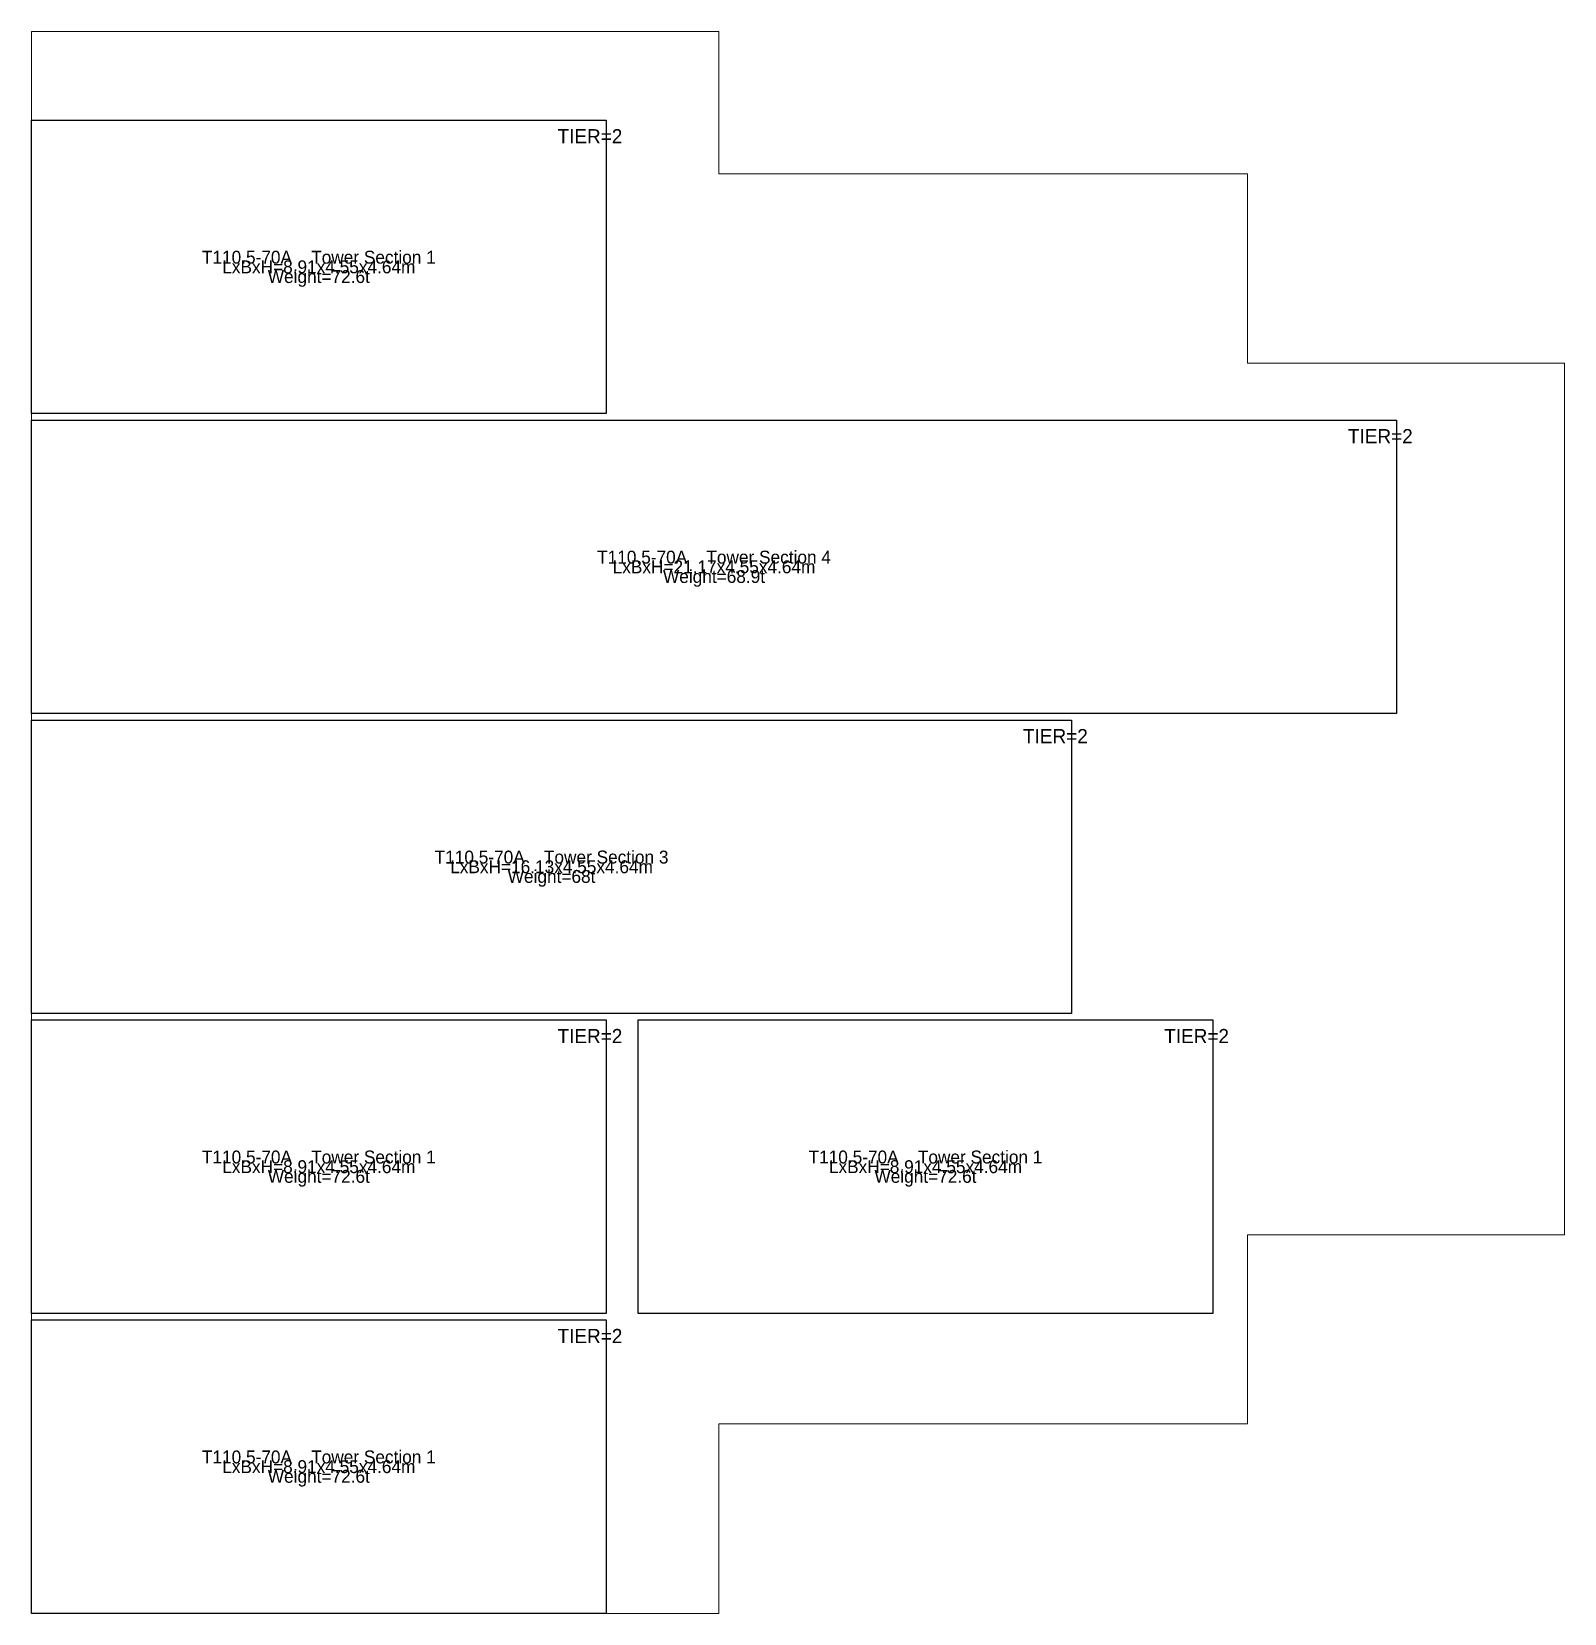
# Model space of a CAD drawing. Header units: millimetres. Extents: x -40149 to 129555, y 0 to 130562.
# Drawn here: x 105780 to 129555, y 1469 to 25991 of the extents above; entities that cross this region are included whole.
import ezdxf
from ezdxf.enums import TextEntityAlignment as Align

# ---------------------------------------------------------------- set-up
doc = ezdxf.new("R2010")
doc.units = ezdxf.units.MM
for name, color, linetype in [('BOUNDARY', 8, 'Continuous'), ('COMP_1', 1, 'Continuous'), ('COMP_3', 5, 'Continuous'), ('COMP_4', 5, 'Continuous')]:
    doc.layers.add(name, color=color, linetype=linetype)

msp = doc.modelspace()

# ---------------------------------------------------------------- texts
at = {"layer": 'COMP_1', "color": 1}
for p in [(114440, 24369), (114440, 10419), (123850, 10419), (114440, 5769)]:
    msp.add_text('TIER=2', height=220, dxfattribs=at).set_placement(p, align=Align.MIDDLE_CENTER)
at = {"layer": 'COMP_1'}
for s, p in [('T110.5-70A    Tower Section 1', (110235, 22494)), ('LxBxH=8.91x4.55x4.64m', (110235, 22344)), ('Weight=72.6t', (110235, 22194)), ('T110.5-70A    Tower Section 1', (110235, 8544)), ('T110.5-70A    Tower Section 1', (119645, 8544)), ('LxBxH=8.91x4.55x4.64m', (110235, 8394)), ('Weight=72.6t', (110235, 8244)), ('LxBxH=8.91x4.55x4.64m', (119645, 8394)), ('Weight=72.6t', (119645, 8244)), ('T110.5-70A    Tower Section 1', (110235, 3894)), ('LxBxH=8.91x4.55x4.64m', (110235, 3744)), ('Weight=72.6t', (110235, 3594))]:
    msp.add_text(s, height=200, dxfattribs=at).set_placement(p, align=Align.MIDDLE_CENTER)
at = {"layer": 'COMP_3', "color": 1}
msp.add_text('TIER=2', height=220, dxfattribs=at).set_placement((121660, 15069), align=Align.MIDDLE_CENTER)
at = {"layer": 'COMP_3'}
for s, p in [('T110.5-70A    Tower Section 3', (113845, 13194)), ('LxBxH=16.13x4.55x4.64m', (113845, 13044)), ('Weight=68t', (113845, 12894))]:
    msp.add_text(s, height=200, dxfattribs=at).set_placement(p, align=Align.MIDDLE_CENTER)
at = {"layer": 'COMP_4', "color": 1}
msp.add_text('TIER=2', height=220, dxfattribs=at).set_placement((126700, 19719), align=Align.MIDDLE_CENTER)
at = {"layer": 'COMP_4'}
for s, p in [('T110.5-70A    Tower Section 4', (116365, 17844)), ('LxBxH=21.17x4.55x4.64m', (116365, 17694)), ('Weight=68.9t', (116365, 17544))]:
    msp.add_text(s, height=200, dxfattribs=at).set_placement(p, align=Align.MIDDLE_CENTER)

# ---------------------------------------------------------------- linework, layer by layer
at = {"layer": 'BOUNDARY', "lineweight": 15}
msp.add_lwpolyline([(105780, 1469), (105780, 25991), (116437, 25991), (116437, 23789), (124639, 23789), (124639, 20853), (129555, 20853), (129555, 7338), (124639, 7338), (124639, 4406), (116437, 4406), (116437, 1469), (105780, 1469)], dxfattribs=at)
at = {"layer": 'COMP_1', "lineweight": 25}
for points in [[(105780, 20069), (105780, 24619), (114690, 24619), (114690, 20069), (105780, 20069)], [(105780, 6119), (105780, 10669), (114690, 10669), (114690, 6119), (105780, 6119)], [(115190, 6119), (115190, 10669), (124100, 10669), (124100, 6119), (115190, 6119)], [(105780, 1469), (105780, 6019), (114690, 6019), (114690, 1469), (105780, 1469)]]:
    msp.add_lwpolyline(points, dxfattribs=at)
at = {"layer": 'COMP_3', "lineweight": 25}
msp.add_lwpolyline([(105780, 10769), (105780, 15319), (121910, 15319), (121910, 10769), (105780, 10769)], dxfattribs=at)
at = {"layer": 'COMP_4', "lineweight": 25}
msp.add_lwpolyline([(105780, 15419), (105780, 19969), (126950, 19969), (126950, 15419), (105780, 15419)], dxfattribs=at)

msp.set_redraw_order([(e.dxf.handle, doc.entitydb.next_handle()) for e in msp.query("TEXT MTEXT ATTDEF DIMENSION ARC_DIMENSION")])  # texts and dimensions are drawn at this point

doc.saveas('drawing.dxf')
